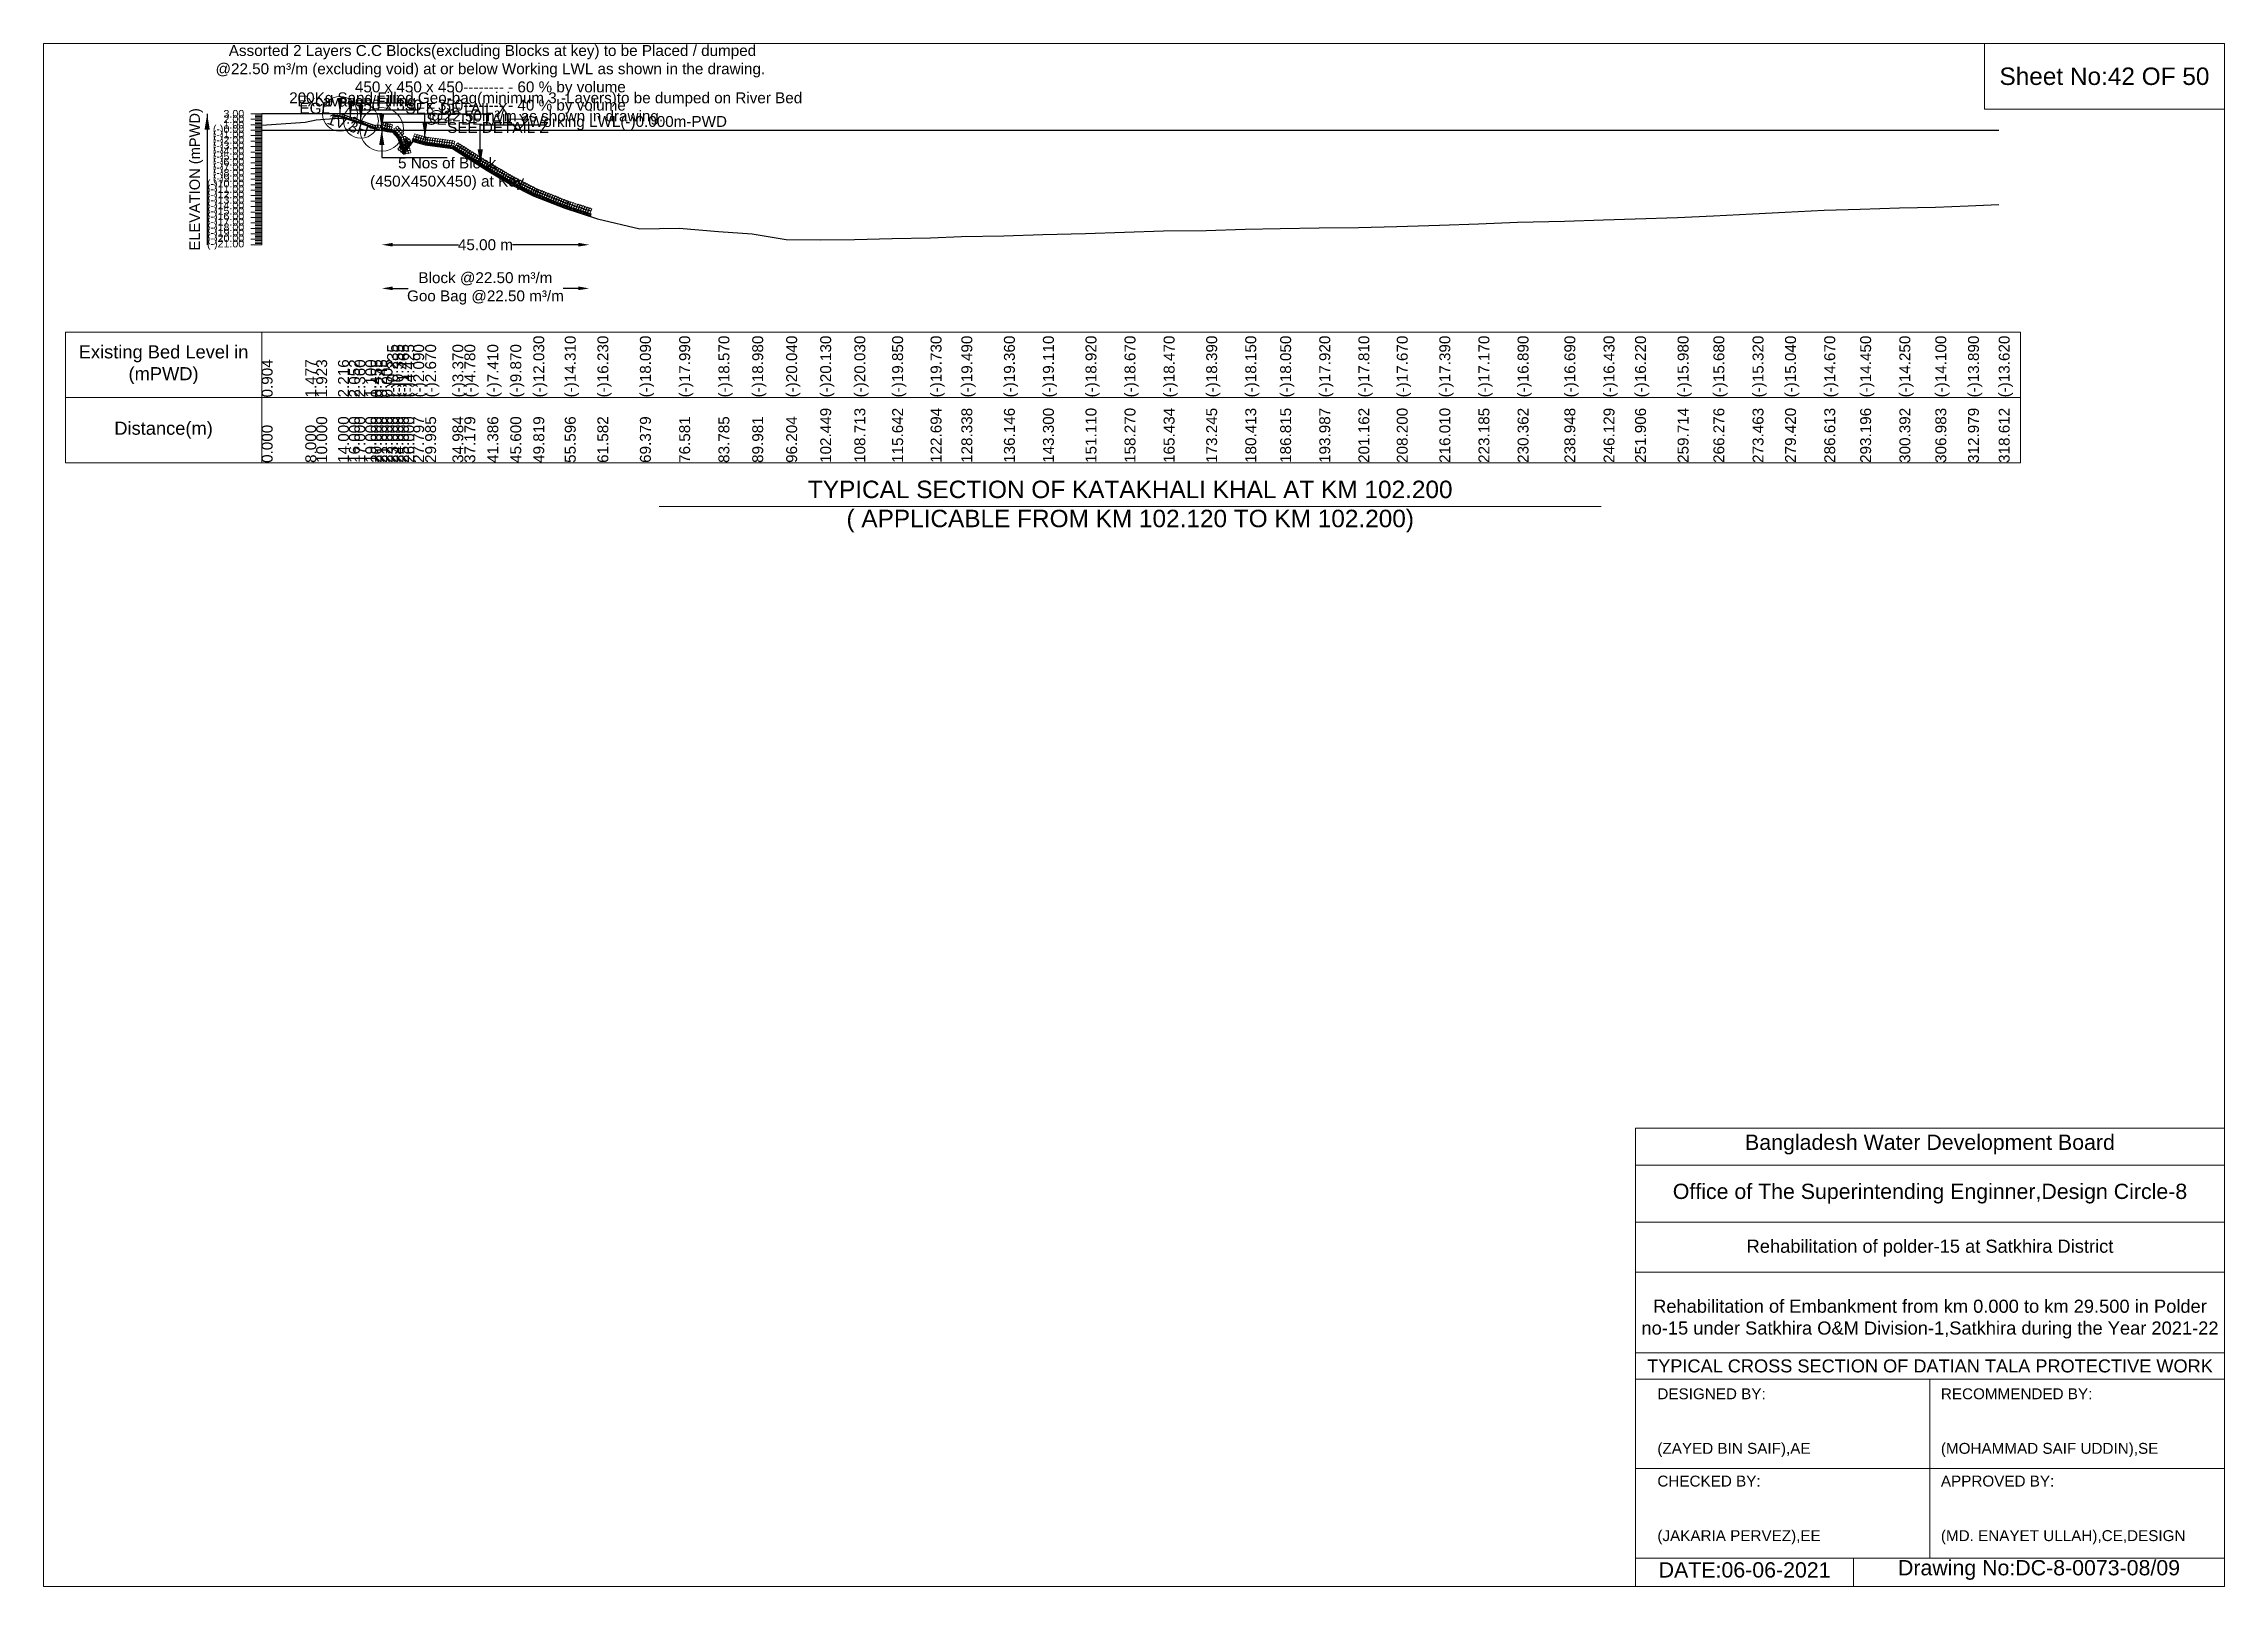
# Model space of a CAD drawing. Header units: inches. Extents: x 89000 to 845000, y -7071 to 31.
# Drawn here: x 715000 to 725000, y -7071 to 0 of the extents above; entities that cross this region are included whole.
import ezdxf

# ---------------------------------------------------------------- set-up
doc = ezdxf.new("R2010")
doc.units = ezdxf.units.IN
doc.header["$LTSCALE"] = 7
doc.header["$MEASUREMENT"] = 0
for name, color, linetype, lineweight in [('Cross section Data Border', 7, 'Continuous', 9), ('Cross Section Labels', 7, 'Continuous', 9), ('Existing_Bed_Level for Xsection', 7, 'Continuous', 25), ('Long Section Labels', 7, 'Continuous', 9)]:
    doc.layers.add(name, color=color, linetype=linetype, lineweight=lineweight)
doc.styles.get("Standard").update_dxf_attribs({"font": 'arial.ttf'})
doc.dimstyles.new('Appron Lebeling Style', dxfattribs={"dimtxt": 50, "dimasz": 50, "dimexe": 0.18, "dimexo": 0.0625, "dimgap": 0.09, "dimtad": 0, "dimtih": 1, "dimtoh": 1, "dimdec": 4, "dimzin": 0, "dimdsep": 46, "dimtxsty": 'Standard', "dimcen": 0.09, "dimse1": 1, "dimse2": 1, "dimadec": 0, "dimazin": 0, "dimtfac": 1, "dimtdec": 4, "dimtofl": 0, "dimtmove": 0, "dimatfit": 3, "dimfxl": 1, "dimtolj": 1, "dimtzin": 0, "dimarcsym": 0})
doc.dimstyles.get("Standard").update_dxf_attribs({"dimtxt": 0.18, "dimasz": 0.18, "dimexe": 0.18, "dimexo": 0.0625, "dimgap": 0.09, "dimtad": 0, "dimtih": 1, "dimtoh": 1, "dimdec": 4, "dimzin": 0, "dimdsep": 46, "dimtxsty": 'Standard', "dimcen": 0.09, "dimadec": 0, "dimazin": 0, "dimtfac": 1, "dimtdec": 4, "dimtofl": 0, "dimtmove": 0, "dimatfit": 3, "dimfxl": 1, "dimtolj": 1, "dimtzin": 0, "dimarcsym": 0})

msp = doc.modelspace()

# ---------------------------------------------------------------- texts
at = {"layer": 'Cross section Data Border', "char_height": 60, "width": 800, "attachment_point": 5}
for s, insert in [('Existing Bed Level in (mPWD)', (715550, -1471.75)), ('Distance(m)', (715550, -1771.75))]:
    msp.add_mtext(s, dxfattribs=dict(at, insert=insert))
at = {"layer": 'Cross Section Labels'}
for s, insert, char_height, attachment_point in [(' Assorted 2 Layers C.C Blocks(excluding Blocks at key) to be Placed / dumped^J@22.50 m³/m (excluding void) at or below Working LWL as shown in the drawing.^J450 x 450 x 450-------- - 60 % by volume^J350 x 350 x 350-------- - 40 % by volume', (717048.57098, -321.75), 50, 8), ('Sheet No:42 OF 50', (724450, -150), 80, 5), ('200Kg Sand Filled Geo-bag(minimum 3 -Layers)to be dumped on River Bed^J@22.50m³/m as shown in drawing.', (717302.34455, -371.75), 50, 8), ('Excavation/Filling', (716707.07508, -303), 50, 9), ('EGL', (716313.04549, -321.75), 50, 9), ('SEE DETAIL X', (716659.26258, -271.75), 50, 1), ('SEE DETAIL Y', (716754.88758, -321.75), 50, 1), ('SEE DETAIL Z', (716850.51258, -359.25), 50, 1), ('Working LWL(-)0.000m-PWD', (717225.51258, -396.75), 50, 7), ('5 Nos of Block ^J(450X450X450) at Key', (716850.51258, -521.75), 50, 2), ('TYPICAL SECTION OF KATAKHALI KHAL AT KM 102.200^J( APPLICABLE FROM KM 102.120 TO KM 102.200)', (719982.65329, -2121.75), 80, 5), ('Bangladesh Water Development Board', (723650, -5046), 70, 5), ('Office of The Superintending Enginner,Design Circle-8', (723650, -5271), 70, 5)]:
    msp.add_mtext(s, dxfattribs=dict(at, insert=insert, char_height=char_height, attachment_point=attachment_point))
at = {"layer": 'Cross Section Labels', "insert": (716403.12223, -349.54604), "char_height": 50, "attachment_point": 2, "rotation": 341.565051177}
msp.add_mtext('1V:3H', dxfattribs=at)
at = {"layer": 'Cross Section Labels'}
for s, insert, char_height, width, attachment_point in [('Rehabilitation of polder-15 at Satkhira District', (723650, -5521), 60, 2800, 5), ('Rehabilitation of Embankment from km 0.000 to km 29.500 in Polder no-15 under Satkhira O&M Division-1,Satkhira during the Year 2021-22', (723650, -5846), 60, 2700, 5), ('TYPICAL CROSS SECTION OF DATIAN TALA PROTECTIVE WORK', (723650, -6061), 59.5765532, 2800, 5), ('DESIGNED BY:^J^J^J(ZAYED BIN SAIF),AE', (722400, -6321), 50, 1400, 4), ('RECOMMENDED BY:^J^J^J(MOHAMMAD SAIF UDDIN),SE', (723700, -6321), 50, 1400, 4), ('CHECKED BY:^J^J^J(JAKARIA PERVEZ),EE', (722400, -6721), 50, 1400, 4), ('APPROVED BY:^J^J^J(MD. ENAYET ULLAH),CE,DESIGN', (723700, -6721), 50, 1400, 4), ('DATE:06-06-2021', (722800, -6996), 70, 1400, 5), ('Drawing No:DC-8-0073-08/09', (724150, -6996), 70, 2200, 5)]:
    msp.add_mtext(s, dxfattribs=dict(at, insert=insert, char_height=char_height, width=width, attachment_point=attachment_point))
at = {"layer": 'Long Section Labels', "rotation": 90}
for s, insert, char_height, attachment_point in [('ELEVATION (mPWD)', (715700, -621.75), 48, 5), ('(-)0.235', (716574.99137, -1621.75), 50, 1), ('(-)0.355', (716599.991, -1621.75), 50, 1), ('(-)1.465', (716624.99063, -1621.75), 50, 1), ('(-)4.425', (716649.99025, -1621.75), 50, 1), ('(-)2.090', (716694.91375, -1621.75), 50, 1), ('(-)2.670', (716749.61796, -1621.75), 50, 1), ('(-)3.370', (716874.59721, -1621.75), 50, 1), ('(-)4.780', (716929.48494, -1621.75), 50, 1), ('(-)7.410', (717034.66134, -1621.75), 50, 1), ('(-)9.870', (717140.0026, -1621.75), 50, 1), ('(-)12.030', (717245.46689, -1621.75), 50, 1), ('(-)14.310', (717389.90731, -1621.75), 50, 1), ('(-)16.230', (717539.5483, -1621.75), 50, 1), ('(-)18.090', (717734.48073, -1621.75), 50, 1), ('(-)17.990', (717914.53351, -1621.75), 50, 1), ('(-)18.570', (718094.62496, -1621.75), 50, 1), ('(-)18.980', (718249.52116, -1621.75), 50, 1), ('(-)20.040', (718405.09608, -1621.75), 50, 1), ('(-)20.130', (718561.22605, -1621.75), 50, 1), ('(-)20.030', (718717.81541, -1621.75), 50, 1), ('(-)19.850', (718891.03988, -1621.75), 50, 1), ('(-)19.730', (719067.35467, -1621.75), 50, 1), ('(-)19.490', (719208.4431, -1621.75), 50, 1), ('(-)19.360', (719403.64827, -1621.75), 50, 1), ('(-)19.110', (719582.50425, -1621.75), 50, 1), ('(-)18.920', (719777.73757, -1621.75), 50, 1), ('(-)18.670', (719956.74315, -1621.75), 50, 1), ('(-)18.470', (720135.85922, -1621.75), 50, 1), ('(-)18.390', (720331.1137, -1621.75), 50, 1), ('(-)18.150', (720510.32827, -1621.75), 50, 1), ('(-)18.050', (720670.37631, -1621.75), 50, 1), ('(-)17.920', (720849.6835, -1621.75), 50, 1), ('(-)17.810', (721029.06007, -1621.75), 50, 1), ('(-)17.670', (721204.99744, -1621.75), 50, 1), ('(-)17.390', (721400.25117, -1621.75), 50, 1), ('(-)17.170', (721579.62614, -1621.75), 50, 1), ('(-)16.890', (721759.05748, -1621.75), 50, 1), ('(-)16.690', (721973.70227, -1621.75), 50, 1), ('(-)16.430', (722153.22143, -1621.75), 50, 1), ('(-)16.220', (722297.64151, -1621.75), 50, 1), ('(-)15.980', (722492.86169, -1621.75), 50, 1), ('(-)15.680', (722656.9001, -1621.75), 50, 1), ('(-)15.320', (722836.58058, -1621.75), 50, 1), ('(-)15.040', (722985.49932, -1621.75), 50, 1), ('(-)14.670', (723165.31338, -1621.75), 50, 1), ('(-)14.450', (723329.90667, -1621.75), 50, 1), ('(-)14.250', (723509.79673, -1621.75), 50, 1), ('(-)14.100', (723674.57574, -1621.75), 50, 1), ('(-)13.890', (723824.4795, -1621.75), 50, 1), ('(-)13.620', (723965.30658, -1621.75), 50, 1), ('0.904', (716000, -1621.75), 50, 1), ('1.477', (716199.997, -1621.75), 50, 1), ('1.923', (716249.99625, -1621.75), 50, 1), ('2.216', (716349.99475, -1621.75), 50, 1), ('2.052', (716399.994, -1621.75), 50, 1), ('2.360', (716424.99362, -1621.75), 50, 1), ('1.100', (716474.99287, -1621.75), 50, 1), ('0.455', (716499.9925, -1621.75), 50, 1), ('0.245', (716524.99212, -1621.75), 50, 1), ('0.005', (716549.99175, -1621.75), 50, 1), ('102.449', (718561.22605, -1921.75), 50, 1), ('108.713', (718717.81541, -1921.75), 50, 1), ('115.642', (718891.03988, -1921.75), 50, 1), ('122.694', (719067.35467, -1921.75), 50, 1), ('128.338', (719208.4431, -1921.75), 50, 1), ('136.146', (719403.64827, -1921.75), 50, 1), ('143.300', (719582.50425, -1921.75), 50, 1), ('151.110', (719777.73757, -1921.75), 50, 1), ('158.270', (719956.74315, -1921.75), 50, 1), ('165.434', (720135.85922, -1921.75), 50, 1), ('173.245', (720331.1137, -1921.75), 50, 1), ('180.413', (720510.32827, -1921.75), 50, 1), ('186.815', (720670.37631, -1921.75), 50, 1), ('193.987', (720849.6835, -1921.75), 50, 1), ('201.162', (721029.06007, -1921.75), 50, 1), ('208.200', (721204.99744, -1921.75), 50, 1), ('216.010', (721400.25117, -1921.75), 50, 1), ('223.185', (721579.62614, -1921.75), 50, 1), ('230.362', (721759.05748, -1921.75), 50, 1), ('238.948', (721973.70227, -1921.75), 50, 1), ('246.129', (722153.22143, -1921.75), 50, 1), ('251.906', (722297.64151, -1921.75), 50, 1), ('259.714', (722492.86169, -1921.75), 50, 1), ('266.276', (722656.9001, -1921.75), 50, 1), ('273.463', (722836.58058, -1921.75), 50, 1), ('279.420', (722985.49932, -1921.75), 50, 1), ('286.613', (723165.31338, -1921.75), 50, 1), ('293.196', (723329.90667, -1921.75), 50, 1), ('300.392', (723509.79673, -1921.75), 50, 1), ('306.983', (723674.57574, -1921.75), 50, 1), ('312.979', (723824.4795, -1921.75), 50, 1), ('318.612', (723965.30658, -1921.75), 50, 1), ('0.000', (716000, -1921.75), 50, 1), ('8.000', (716199.997, -1921.75), 50, 1), ('10.000', (716249.99625, -1921.75), 50, 1), ('14.000', (716349.99475, -1921.75), 50, 1), ('16.000', (716399.994, -1921.75), 50, 1), ('17.000', (716424.99362, -1921.75), 50, 1), ('19.000', (716474.99287, -1921.75), 50, 1), ('20.000', (716499.9925, -1921.75), 50, 1), ('21.000', (716524.99212, -1921.75), 50, 1), ('22.000', (716549.99175, -1921.75), 50, 1), ('23.000', (716574.99137, -1921.75), 50, 1), ('24.000', (716599.991, -1921.75), 50, 1), ('25.000', (716624.99063, -1921.75), 50, 1), ('26.000', (716649.99025, -1921.75), 50, 1), ('27.797', (716694.91375, -1921.75), 50, 1), ('29.985', (716749.61796, -1921.75), 50, 1), ('34.984', (716874.59721, -1921.75), 50, 1), ('37.179', (716929.48494, -1921.75), 50, 1), ('41.386', (717034.66134, -1921.75), 50, 1), ('45.600', (717140.0026, -1921.75), 50, 1), ('49.819', (717245.46689, -1921.75), 50, 1), ('55.596', (717389.90731, -1921.75), 50, 1), ('61.582', (717539.5483, -1921.75), 50, 1), ('69.379', (717734.48073, -1921.75), 50, 1), ('76.581', (717914.53351, -1921.75), 50, 1), ('83.785', (718094.62496, -1921.75), 50, 1), ('89.981', (718249.52116, -1921.75), 50, 1), ('96.204', (718405.09608, -1921.75), 50, 1)]:
    msp.add_mtext(s, dxfattribs=dict(at, insert=insert, char_height=char_height, attachment_point=attachment_point))
at = {"layer": 'Long Section Labels', "char_height": 35, "attachment_point": 6}
for s, insert in [('(-)0.00', (715920, -396.75)), ('(-)1.00', (715920, -421.75)), ('3.00', (715920, -321.75)), ('2.00', (715920, -346.75)), ('1.00', (715920, -371.75)), ('(-)2.00', (715920, -446.75)), ('(-)3.00', (715920, -471.75)), ('(-)4.00', (715920, -496.75)), ('(-)5.00', (715920, -521.75)), ('(-)6.00', (715920, -546.75)), ('(-)7.00', (715920, -571.75)), ('(-)8.00', (715920, -596.75)), ('(-)9.00', (715920, -621.75)), ('(-)10.00', (715920, -646.75)), ('(-)11.00', (715920, -671.75)), ('(-)12.00', (715920, -696.75)), ('(-)13.00', (715920, -721.75)), ('(-)14.00', (715920, -746.75)), ('(-)15.00', (715920, -771.75)), ('(-)16.00', (715920, -796.75)), ('(-)17.00', (715920, -821.75)), ('(-)18.00', (715920, -846.75)), ('(-)19.00', (715920, -871.75)), ('(-)20.00', (715920, -896.75)), ('(-)21.00', (715920, -921.75))]:
    msp.add_mtext(s, dxfattribs=dict(at, insert=insert))

# ---------------------------------------------------------------- blocks, each defined once
blk = doc.blocks.new('*D343')
at = {"layer": 'Cross Section Labels', "color": 0, "lineweight": -2, "transparency": 16777216}
for p, q in [((716601, -922), (716903, -922)), ((717452, -922), (717150, -922))]:
    blk.add_line(p, q, dxfattribs=at)
at = {"layer": 'Cross Section Labels', "color": 0, "transparency": 16777216}
for points in [[(716601, -913), (716601, -930), (716551, -922)], [(717452, -913), (717452, -930), (717502, -922)]]:
    blk.add_solid(points, dxfattribs=at)
at = {"layer": 'Defpoints', "color": 0, "transparency": 16777216}
for p in [(716551, -397), (717502, -790), (717502, -922)]:
    blk.add_point(p, dxfattribs=at)
at = {"layer": 'Cross Section Labels', "color": 0, "transparency": 16777216, "insert": (717026, -922), "char_height": 50, "attachment_point": 5}
blk.add_mtext('\\A1;45.00 m', dxfattribs=at)
blk = doc.blocks.new('*D344')
at = {"layer": 'Cross Section Labels', "color": 0, "lineweight": -2, "transparency": 16777216}
for p, q in [((716601, -1122), (716671, -1122)), ((717452, -1122), (717382, -1122))]:
    blk.add_line(p, q, dxfattribs=at)
at = {"layer": 'Cross Section Labels', "color": 0, "transparency": 16777216}
for points in [[(716601, -1113), (716601, -1130), (716551, -1122)], [(717452, -1113), (717452, -1130), (717502, -1122)]]:
    blk.add_solid(points, dxfattribs=at)
at = {"layer": 'Defpoints', "color": 0, "transparency": 16777216}
for p in [(716551, -397), (717502, -790), (717502, -1122)]:
    blk.add_point(p, dxfattribs=at)
at = {"layer": 'Cross Section Labels', "color": 0, "transparency": 16777216, "insert": (717026, -1122), "char_height": 50, "attachment_point": 5}
blk.add_mtext('\\A1;Block @22.50 m³/m ^JGoo Bag @22.50 m³/m ', dxfattribs=at)

# ---------------------------------------------------------------- dimensions: what is measured, and where the dimension line sits
at = {"layer": 'Cross Section Labels'}
for base, text, picture, middle in [((717502.00385, -921.75), '45.00 m', '*D343', (717026.25822, -921.75)), ((717502.00385, -1121.75), 'Block @22.50 m³/m ^JGoo Bag @22.50 m³/m ', '*D344', (717026.25822, -1121.75))]:
    dim = msp.add_linear_dim(base=base, p1=(716550.51258, -396.75), p2=(717502.00385, -790.45695), text=text, dimstyle='Appron Lebeling Style', dxfattribs=at)
    dim.commit()
    dim.dimension.update_dxf_attribs({"geometry": picture, "text_midpoint": middle})

# ---------------------------------------------------------------- linework, layer by layer
at = {"layer": 'Cross section Data Border'}
msp.add_lwpolyline([(715100, -1321.75), (724065.30658, -1321.75), (724065.30658, -1921.75), (715100, -1921.75)], close=True, dxfattribs=at)
for points in [[(716000, -1321.75), (716000, -1921.75)], [(715100, -1621.75), (724065.30658, -1621.75)]]:
    msp.add_lwpolyline(points, dxfattribs=at)
at = {"layer": 'Cross Section Labels'}
for points in [[(715000, 0), (725000, 0), (725000, -7071), (715000, -7071)], [(723900, 0), (725000, 0), (725000, -300), (723900, -300)], [(717175.51258, -396.75), (717225.51258, -346.75), (717125.51258, -346.75)]]:
    msp.add_lwpolyline(points, close=True, dxfattribs=at)
for points in [[(717822.65329, -2121.75), (719982.65329, -2121.75), (722142.65329, -2121.75)], [(722300, -7071), (722300, -4971), (725000, -4971)], [(722300, -5141), (725000, -5141)], [(722300, -5401), (725000, -5401)], [(722300, -5631), (725000, -5631)], [(722300, -6001), (725000, -6001)], [(722300, -6121), (725000, -6121)], [(723650, -6121), (723650, -6941)], [(722300, -6531), (725000, -6531)], [(722300, -6941), (725000, -6941)], [(723300, -6941), (723300, -7071)]]:
    msp.add_lwpolyline(points, dxfattribs=at)
for centre, radius in [((716359.26258, -321.75), 80), ((716454.88758, -353.625), 80), ((716550.51258, -393), 100)]:
    msp.add_circle(centre, radius, dxfattribs=at)
at = {"layer": 'Existing_Bed_Level for Xsection'}
for points in [[(716550.51258, -321.75), (716000, -321.75)], [(716000, -374.15), (716199.997, -359.825), (716249.99625, -348.675), (716349.99475, -341.35), (716399.994, -345.45), (716424.99362, -337.75), (716474.99287, -369.25), (716499.9925, -385.375), (716524.99212, -390.625), (716549.99175, -396.625), (716574.99137, -402.625), (716599.991, -405.625), (716624.99063, -433.375), (716649.99025, -507.375), (716694.91375, -449), (716749.61796, -463.5), (716874.59721, -481), (716929.48494, -516.25), (717034.66134, -582), (717140.0026, -643.5), (717245.46689, -697.5), (717389.90731, -754.5), (717539.5483, -802.5), (717734.48073, -849), (717914.53351, -846.5), (718094.62496, -861), (718249.52116, -871.25), (718405.09608, -897.75), (718561.22605, -900), (718717.81541, -897.5), (718891.03988, -893), (719067.35467, -890), (719208.4431, -884), (719403.64827, -880.75), (719582.50425, -874.5), (719777.73757, -869.75), (719956.74315, -863.5), (720135.85922, -858.5), (720331.1137, -856.5), (720510.32827, -850.5), (720670.37631, -848), (720849.6835, -844.75), (721029.06007, -842), (721204.99744, -838.5), (721400.25117, -831.5), (721579.62614, -826), (721759.05748, -819), (721973.70227, -814), (722153.22143, -807.5), (722297.64151, -802.25), (722492.86169, -796.25), (722656.9001, -788.75), (722836.58058, -779.75), (722985.49932, -772.75), (723165.31338, -763.5), (723329.90667, -758), (723509.79673, -753), (723674.57574, -749.25), (723824.4795, -744), (723965.30658, -737.25)], [(716000, -396.75), (723965.30658, -396.75)], [(716522.38758, -376.125), (716360.4172, -322.13488), (716359.26258, -321.75), (716358.04549, -321.75), (716335.54549, -321.75)], [(716335.54549, -329.25), (716358.04549, -329.25), (716522.38758, -384.03069)], [(716335.54549, -331.75), (716357.6398, -331.75), (716518.8898, -385.5)], [(716335.54549, -334.25), (716357.2341, -334.25), (716516.76258, -387.42616)]]:
    msp.add_lwpolyline(points, dxfattribs=at)
at = {"layer": 'Long Section Labels'}
for points in [[(716000, -321.75), (715950, -321.75)], [(716000, -346.75), (715950, -346.75)], [(716000, -371.75), (715950, -371.75)], [(716000, -396.75), (715950, -396.75)], [(716000, -328), (715970, -328)], [(716000, -334.25), (715970, -334.25)], [(716000, -340.5), (715970, -340.5)], [(716000, -353), (715970, -353)], [(716000, -359.25), (715970, -359.25)], [(716000, -365.5), (715970, -365.5)], [(716000, -378), (715970, -378)], [(716000, -384.25), (715970, -384.25)], [(716000, -390.5), (715970, -390.5)], [(716000, -921.75), (716000, -896.75), (716000, -871.75), (716000, -846.75), (716000, -821.75), (716000, -796.75), (716000, -771.75), (716000, -746.75), (716000, -721.75), (716000, -696.75), (716000, -671.75), (716000, -646.75), (716000, -621.75), (716000, -596.75), (716000, -571.75), (716000, -546.75), (716000, -521.75), (716000, -496.75), (716000, -471.75), (716000, -446.75), (716000, -421.75), (716000, -396.75), (716000, -371.75), (716000, -346.75), (716000, -321.75)], [(716000, -421.75), (715950, -421.75)], [(716000, -446.75), (715950, -446.75)], [(716000, -471.75), (715950, -471.75)], [(716000, -496.75), (715950, -496.75)], [(716000, -403), (715970, -403)], [(716000, -409.25), (715970, -409.25)], [(716000, -415.5), (715970, -415.5)], [(716000, -428), (715970, -428)], [(716000, -434.25), (715970, -434.25)], [(716000, -440.5), (715970, -440.5)], [(716000, -453), (715970, -453)], [(716000, -459.25), (715970, -459.25)], [(716000, -465.5), (715970, -465.5)], [(716000, -478), (715970, -478)], [(716000, -484.25), (715970, -484.25)], [(716000, -490.5), (715970, -490.5)], [(716000, -521.75), (715950, -521.75)], [(716000, -546.75), (715950, -546.75)], [(716000, -571.75), (715950, -571.75)], [(716000, -596.75), (715950, -596.75)], [(716000, -503), (715970, -503)], [(716000, -509.25), (715970, -509.25)], [(716000, -515.5), (715970, -515.5)], [(716000, -528), (715970, -528)], [(716000, -534.25), (715970, -534.25)], [(716000, -540.5), (715970, -540.5)], [(716000, -553), (715970, -553)], [(716000, -559.25), (715970, -559.25)], [(716000, -565.5), (715970, -565.5)], [(716000, -578), (715970, -578)], [(716000, -584.25), (715970, -584.25)], [(716000, -590.5), (715970, -590.5)], [(716000, -621.75), (715950, -621.75)], [(716000, -646.75), (715950, -646.75)], [(716000, -671.75), (715950, -671.75)], [(716000, -696.75), (715950, -696.75)], [(716000, -603), (715970, -603)], [(716000, -609.25), (715970, -609.25)], [(716000, -615.5), (715970, -615.5)], [(716000, -628), (715970, -628)], [(716000, -634.25), (715970, -634.25)], [(716000, -640.5), (715970, -640.5)], [(716000, -653), (715970, -653)], [(716000, -659.25), (715970, -659.25)], [(716000, -665.5), (715970, -665.5)], [(716000, -678), (715970, -678)], [(716000, -684.25), (715970, -684.25)], [(716000, -690.5), (715970, -690.5)], [(716000, -721.75), (715950, -721.75)], [(716000, -746.75), (715950, -746.75)], [(716000, -771.75), (715950, -771.75)], [(716000, -796.75), (715950, -796.75)], [(716000, -703), (715970, -703)], [(716000, -709.25), (715970, -709.25)], [(716000, -715.5), (715970, -715.5)], [(716000, -728), (715970, -728)], [(716000, -734.25), (715970, -734.25)], [(716000, -740.5), (715970, -740.5)], [(716000, -753), (715970, -753)], [(716000, -759.25), (715970, -759.25)], [(716000, -765.5), (715970, -765.5)], [(716000, -778), (715970, -778)], [(716000, -784.25), (715970, -784.25)], [(716000, -790.5), (715970, -790.5)], [(716000, -821.75), (715950, -821.75)], [(716000, -846.75), (715950, -846.75)], [(716000, -871.75), (715950, -871.75)], [(716000, -896.75), (715950, -896.75)], [(716000, -803), (715970, -803)], [(716000, -809.25), (715970, -809.25)], [(716000, -815.5), (715970, -815.5)], [(716000, -828), (715970, -828)], [(716000, -834.25), (715970, -834.25)], [(716000, -840.5), (715970, -840.5)], [(716000, -853), (715970, -853)], [(716000, -859.25), (715970, -859.25)], [(716000, -865.5), (715970, -865.5)], [(716000, -878), (715970, -878)], [(716000, -884.25), (715970, -884.25)], [(716000, -890.5), (715970, -890.5)], [(716000, -921.75), (715950, -921.75)], [(716000, -903), (715970, -903)], [(716000, -909.25), (715970, -909.25)], [(716000, -915.5), (715970, -915.5)]]:
    msp.add_lwpolyline(points, dxfattribs=at)
for points in [[(716335.54549, -321.75), (716328.04549, -321.75), (716328.04549, -333), (716335.54549, -333)], [(716335.54549, -333), (716328.04549, -333), (716328.04549, -344.25), (716335.54549, -344.25)], [(716346.79549, -321.75), (716335.54549, -321.75), (716335.54549, -329.25), (716346.79549, -329.25)], [(716358.04549, -321.75), (716346.79549, -321.75), (716346.79549, -329.25), (716358.04549, -329.25)], [(716371.08989, -325.69244), (716360.4172, -322.13488), (716358.04549, -329.25), (716368.71818, -332.80756)], [(716381.76258, -329.25), (716371.08989, -325.69244), (716368.71818, -332.80756), (716379.39087, -336.36512)], [(716392.43526, -332.80756), (716381.76258, -329.25), (716379.39087, -336.36512), (716390.06355, -339.92269)], [(716403.10795, -336.36512), (716392.43526, -332.80756), (716390.06355, -339.92269), (716400.73624, -343.48025)], [(716413.78064, -339.92269), (716403.10795, -336.36512), (716400.73624, -343.48025), (716411.40893, -347.03781)], [(716424.45332, -343.48025), (716413.78064, -339.92269), (716411.40893, -347.03781), (716422.08162, -350.59537)], [(716435.12601, -347.03781), (716424.45332, -343.48025), (716422.08162, -350.59537), (716432.7543, -354.15294)], [(716445.7987, -350.59537), (716435.12601, -347.03781), (716432.7543, -354.15294), (716443.42699, -357.7105)], [(716456.47139, -354.15294), (716445.7987, -350.59537), (716443.42699, -357.7105), (716454.09968, -361.26806)], [(716467.14407, -357.7105), (716456.47139, -354.15294), (716454.09968, -361.26806), (716464.77236, -364.82562)], [(716477.81676, -361.26806), (716467.14407, -357.7105), (716464.77236, -364.82562), (716475.44505, -368.38319)], [(716488.48945, -364.82562), (716477.81676, -361.26806), (716475.44505, -368.38319), (716486.11774, -371.94075)], [(716499.16213, -368.38319), (716488.48945, -364.82562), (716486.11774, -371.94075), (716496.79043, -375.49831)], [(716509.83482, -371.94075), (716499.16213, -368.38319), (716496.79043, -375.49831), (716507.46311, -379.05587)], [(716520.50751, -375.49831), (716509.83482, -371.94075), (716507.46311, -379.05587), (716518.1358, -382.61344)], [(716528.01258, -385.5), (716516.76258, -385.5), (716516.76258, -396.75), (716528.01258, -396.75)], [(716533.63758, -374.25), (716522.38758, -374.25), (716522.38758, -385.5), (716533.63758, -385.5)], [(716539.26258, -385.5), (716528.01258, -385.5), (716528.01258, -396.75), (716539.26258, -396.75)], [(716544.88758, -374.25), (716533.63758, -374.25), (716533.63758, -385.5), (716544.88758, -385.5)], [(716550.51258, -385.5), (716539.26258, -385.5), (716539.26258, -396.75), (716550.51258, -396.75)], [(716567.8982, -377.9368), (716558.0122, -372.56748), (716552.64288, -382.45348), (716562.52888, -387.8228)], [(716570.52368, -366.99745), (716560.63768, -361.62813), (716555.26836, -371.51413), (716565.15436, -376.88345)], [(716578.83754, -380.56228), (716568.95155, -375.19297), (716563.58223, -385.07896), (716573.46823, -390.44828)], [(716581.46303, -369.62293), (716571.57703, -364.25362), (716566.20771, -374.13961), (716576.09371, -379.50893)], [(716587.42539, -381.60565), (716576.98389, -377.41785), (716572.79609, -387.85935), (716583.23759, -392.04715)], [(716588.76579, -370.43579), (716578.32429, -366.24799), (716574.1365, -376.68949), (716584.57799, -380.87729)], [(716598.59525, -382.94606), (716588.15375, -378.75826), (716583.96595, -389.19975), (716594.40745, -393.38755)], [(716599.93565, -371.77619), (716589.49416, -367.5884), (716585.30636, -378.02989), (716595.74785, -382.21769)], [(716621.39088, -395.98594), (716616.28283, -385.96245), (716606.25934, -391.07051), (716611.3674, -401.094)], [(716628.92083, -404.34431), (716623.81278, -394.32082), (716613.78929, -399.42888), (716618.89735, -409.45237)], [(716629.74925, -388.45599), (716624.6412, -378.4325), (716614.61771, -383.54056), (716619.72577, -393.56405)], [(716637.2792, -396.81436), (716632.17115, -386.79087), (716622.14766, -391.89893), (716627.25572, -401.92242)], [(716644.80915, -405.17273), (716639.7011, -395.14924), (716629.67761, -400.2573), (716634.78567, -410.28079)], [(716636.45078, -412.70268), (716631.34273, -402.67919), (716621.31924, -407.78725), (716626.4273, -417.81074)], [(716632.786, -474.63599), (716623.84977, -481.47019), (716630.68396, -490.40642), (716639.6202, -483.57223)], [(716643.98073, -421.06105), (716638.87268, -411.03756), (716628.84919, -416.14562), (716633.95725, -426.16911)], [(716639.64713, -465.72042), (716630.7109, -472.55462), (716637.54509, -481.49085), (716646.48133, -474.65666)], [(716641.70157, -481.49713), (716632.76534, -488.33132), (716639.59953, -497.26755), (716648.53576, -490.43336)], [(716652.3391, -413.5311), (716647.23105, -403.50761), (716637.20756, -408.61567), (716642.31562, -418.63916)], [(716646.50826, -456.80486), (716637.57203, -463.63905), (716644.40622, -472.57528), (716653.34246, -465.74109)], [(716650.90666, -440.2539), (716650.18946, -429.02679), (716638.96234, -429.74399), (716639.67954, -440.97111)], [(716648.5627, -472.58156), (716639.62647, -479.41575), (716646.46066, -488.35198), (716655.3969, -481.51779)], [(716654.50735, -450.91212), (716653.79015, -439.685), (716642.56304, -440.4022), (716643.28024, -451.62932)], [(716653.3694, -447.88929), (716644.43316, -454.72348), (716651.26736, -463.65972), (716660.20359, -456.82552)], [(716658.10805, -461.57033), (716657.39085, -450.34321), (716646.16373, -451.06042), (716646.88093, -462.28753)], [(716655.42383, -463.66599), (716646.4876, -470.50018), (716653.32179, -479.43642), (716662.25803, -472.60222)], [(716661.56487, -436.65321), (716660.84767, -425.42609), (716649.62056, -426.1433), (716650.33776, -437.37041)], [(716661.70874, -472.22854), (716660.99154, -461.00143), (716649.76442, -461.71863), (716650.48163, -472.94574)], [(716660.23053, -438.97372), (716651.29429, -445.80791), (716658.12849, -454.74415), (716667.06472, -447.90995)], [(716665.16557, -447.31142), (716664.44836, -436.08431), (716653.22125, -436.80151), (716653.93845, -448.02862)], [(716662.28496, -454.75042), (716653.34873, -461.58461), (716660.18292, -470.52085), (716669.11916, -463.68665)], [(716665.30943, -482.88676), (716664.59223, -471.65964), (716653.36512, -472.37684), (716654.08232, -483.60396)], [(716668.76626, -457.96964), (716668.04906, -446.74252), (716656.82194, -447.45972), (716657.53915, -458.68684)], [(716668.91013, -493.54497), (716668.19293, -482.31785), (716656.96581, -483.03505), (716657.68301, -494.26217)], [(716667.09166, -430.05815), (716658.15542, -436.89234), (716664.98962, -445.82858), (716673.92585, -438.99438)], [(716669.1461, -445.83485), (716660.20986, -452.66904), (716667.04406, -461.60528), (716675.98029, -454.77108)], [(716672.36695, -468.62785), (716671.64975, -457.40073), (716660.42264, -458.11794), (716661.13984, -469.34505)], [(716672.51082, -504.20318), (716671.79362, -492.97607), (716660.5665, -493.69327), (716661.28371, -504.92038)], [(716675.96765, -479.28606), (716675.25045, -468.05895), (716664.02333, -468.77615), (716664.74053, -480.00326)], [(716676.00723, -436.91928), (716667.07099, -443.75347), (716673.90519, -452.68971), (716682.84142, -445.85551)], [(716679.56834, -489.94427), (716678.85114, -478.71716), (716667.62402, -479.43436), (716668.34123, -490.66148)], [(716683.16903, -500.60249), (716682.45183, -489.37537), (716671.22472, -490.09257), (716671.94192, -501.31969)], [(716709.62344, -429.77604), (716699.86665, -424.17537), (716694.26598, -433.93216), (716704.02277, -439.53283)], [(716712.50585, -418.90157), (716702.74906, -413.30089), (716697.14838, -423.05769), (716706.90518, -428.65836)], [(716720.49791, -432.65845), (716710.74112, -427.05778), (716705.14045, -436.81457), (716714.89724, -442.41524)], [(716723.38032, -421.78398), (716713.62353, -416.1833), (716708.02286, -425.94009), (716717.77965, -431.54077)], [(716731.37239, -435.54086), (716721.6156, -429.94019), (716716.01493, -439.69698), (716725.77172, -445.29765)], [(716734.2548, -424.66638), (716724.49801, -419.06571), (716718.89734, -428.8225), (716728.65413, -434.42318)], [(716742.24687, -438.42327), (716732.49007, -432.8226), (716726.8894, -442.57939), (716736.64619, -448.18006)], [(716745.12927, -427.54879), (716735.37248, -421.94812), (716729.77181, -431.70491), (716739.5286, -437.30558)], [(716753.12134, -441.30568), (716743.36455, -435.70501), (716737.76388, -445.4618), (716747.52067, -451.06247)], [(716756.00375, -430.4312), (716746.24696, -424.83053), (716740.64629, -434.58732), (716750.40308, -440.18799)], [(716761.58087, -442.60594), (716751.22384, -438.2134), (716746.83129, -448.57042), (716757.18832, -452.96297)], [(716763.14091, -431.46463), (716752.78388, -427.07209), (716748.39133, -437.42912), (716758.74836, -441.82166)], [(716772.72218, -444.16598), (716762.36515, -439.77344), (716757.9726, -450.13047), (716768.32963, -454.52301)], [(716774.28222, -433.02467), (716763.92519, -428.63213), (716759.53264, -438.98916), (716769.88967, -443.3817)], [(716783.86348, -445.72603), (716773.50646, -441.33348), (716769.11391, -451.69051), (716779.47094, -456.08305)], [(716785.42353, -434.58472), (716775.0665, -430.19217), (716770.67395, -440.5492), (716781.03098, -444.94175)], [(716795.00479, -447.28607), (716784.64777, -442.89352), (716780.25522, -453.25055), (716790.61225, -457.6431)], [(716796.56484, -436.14476), (716786.20781, -431.75221), (716781.81526, -442.10924), (716792.17229, -446.50179)], [(716806.1461, -448.84611), (716795.78907, -444.45356), (716791.39653, -454.81059), (716801.75356, -459.20314)], [(716807.70615, -437.7048), (716797.34912, -433.31226), (716792.95657, -443.66928), (716803.3136, -448.06183)], [(716817.28741, -450.40615), (716806.93038, -446.01361), (716802.53784, -456.37064), (716812.89487, -460.76318)], [(716818.84745, -439.26484), (716808.49043, -434.8723), (716804.09788, -445.22933), (716814.45491, -449.62187)], [(716828.42872, -451.9662), (716818.07169, -447.57365), (716813.67915, -457.93068), (716824.03618, -462.32322)], [(716829.98876, -440.82489), (716819.63173, -436.43234), (716815.23919, -446.78937), (716825.59622, -451.18191)], [(716839.57003, -453.52624), (716829.213, -449.13369), (716824.82046, -459.49072), (716835.17748, -463.88327)], [(716841.13007, -442.38493), (716830.77304, -437.99238), (716826.3805, -448.34941), (716836.73753, -452.74196)], [(716850.71134, -455.08628), (716840.35431, -450.69373), (716835.96177, -461.05076), (716846.31879, -465.44331)], [(716852.27138, -443.94497), (716841.91435, -439.55242), (716837.52181, -449.90945), (716847.87884, -454.302)], [(716861.85265, -456.64632), (716851.49562, -452.25378), (716847.10307, -462.6108), (716857.4601, -467.00335)], [(716863.41269, -445.50501), (716853.05566, -441.11247), (716848.66312, -451.4695), (716859.02014, -455.86204)], [(716872.99396, -458.20636), (716862.63693, -453.81382), (716858.24438, -464.17085), (716868.60141, -468.56339)], [(716874.554, -447.06505), (716864.19697, -442.67251), (716859.80443, -453.02954), (716870.16145, -457.42208)], [(716884.13527, -459.76641), (716873.77824, -455.37386), (716869.38569, -465.73089), (716879.74272, -470.12343)], [(716885.69531, -448.6251), (716875.33828, -444.23255), (716870.94573, -454.58958), (716881.30276, -458.98213)], [(716901.61171, -471.78578), (716894.04335, -463.46217), (716885.71974, -471.03053), (716893.2881, -479.35414)], [(716907.69096, -462.31978), (716900.1226, -453.99617), (716891.79899, -461.56453), (716899.36735, -469.88814)], [(716911.07771, -477.86504), (716903.50935, -469.54143), (716895.18574, -477.10978), (716902.7541, -485.43339)], [(716917.15696, -468.39904), (716909.5886, -460.07543), (716901.26499, -467.64378), (716908.83335, -475.96739)], [(716920.54371, -483.94429), (716912.97535, -475.62068), (716904.65174, -483.18904), (716912.2201, -491.51265)], [(716926.62296, -474.47829), (716919.0546, -466.15468), (716910.73099, -473.72304), (716918.29935, -482.04665)], [(716930.00971, -490.02355), (716922.44135, -481.69994), (716914.11774, -489.2683), (716921.6861, -497.5919)], [(716936.08896, -480.55755), (716928.5206, -472.23394), (716920.19699, -479.8023), (716927.76535, -488.1259)], [(716939.47571, -496.1028), (716931.90735, -487.77919), (716923.58374, -495.34755), (716931.1521, -503.67116)], [(716945.55496, -486.6368), (716937.9866, -478.31319), (716929.66299, -485.88155), (716937.23135, -494.20516)], [(716948.76883, -501.946), (716941.0996, -493.71524), (716932.86884, -501.38447), (716940.53807, -509.61523)], [(716954.73228, -492.40662), (716947.06305, -484.17586), (716938.83229, -491.84509), (716946.50152, -500.07585)], [(716958.30821, -507.90945), (716950.63898, -499.67869), (716942.40822, -507.34792), (716950.07744, -515.57868)], [(716964.27166, -498.37007), (716956.60243, -490.13931), (716948.37167, -497.80854), (716956.04089, -506.0393)], [(716973.81104, -504.33352), (716966.14181, -496.10276), (716957.91105, -503.77199), (716965.58027, -512.00275)], [(716967.84759, -513.8729), (716960.17836, -505.64214), (716951.9476, -513.31137), (716959.61682, -521.54213)], [(716977.38697, -519.83635), (716969.71774, -511.60559), (716961.48698, -519.27482), (716969.1562, -527.50558)], [(716983.35042, -510.29697), (716975.68119, -502.06621), (716967.45043, -509.73544), (716975.11965, -517.9662)], [(716986.92635, -525.7998), (716979.25712, -517.56904), (716971.02636, -525.23826), (716978.69558, -533.46903)], [(716992.8898, -516.26042), (716985.22057, -508.02966), (716976.98981, -515.69889), (716984.65903, -523.92965)], [(716996.46573, -531.76325), (716988.7965, -523.53249), (716980.56574, -531.20171), (716988.23496, -539.43248)], [(717002.42918, -522.22387), (716994.75995, -513.99311), (716986.52919, -521.66233), (716994.19841, -529.8931)], [(717006.00511, -537.7267), (716998.33588, -529.49594), (716990.10512, -537.16516), (716997.77434, -545.39593)], [(717011.96856, -528.18732), (717004.29933, -519.95656), (716996.06857, -527.62578), (717003.73779, -535.85655)], [(717015.54449, -543.69015), (717007.87526, -535.45939), (716999.6445, -543.12861), (717007.31372, -551.35938)], [(717021.50794, -534.15077), (717013.83871, -525.92001), (717005.60795, -533.58923), (717013.27717, -541.82)], [(717025.08387, -549.6536), (717017.41464, -541.42284), (717009.18388, -549.09206), (717016.8531, -557.32283)], [(717031.04732, -540.11422), (717023.37809, -531.88346), (717015.14733, -539.55268), (717022.81655, -547.78345)], [(717034.62324, -555.61705), (717026.95402, -547.38629), (717018.72326, -555.05551), (717026.39248, -563.28628)], [(717040.58669, -546.07767), (717032.91747, -537.84691), (717024.6867, -545.51613), (717032.35593, -553.7469)], [(717044.16262, -561.5805), (717036.4934, -553.34974), (717028.26263, -561.01896), (717035.93186, -569.24973)], [(717050.12607, -552.04112), (717042.45685, -543.81036), (717034.22608, -551.47958), (717041.89531, -559.71035)], [(717053.25584, -566.97439), (717045.34106, -558.97947), (717037.34614, -566.89425), (717045.26092, -574.88917)], [(717058.92789, -557.25892), (717051.01311, -549.264), (717043.01819, -557.17879), (717050.93297, -565.1737)], [(717062.97131, -572.64644), (717055.05652, -564.65152), (717047.06161, -572.56631), (717054.97639, -580.56123)], [(717068.64336, -562.93098), (717060.72858, -554.93606), (717052.73366, -562.85084), (717060.64844, -570.84576)], [(717072.68677, -578.3185), (717064.77199, -570.32358), (717056.77707, -578.23836), (717064.69186, -586.23328)], [(717078.35883, -568.60303), (717070.44405, -560.60811), (717062.44913, -568.52289), (717070.36391, -576.51781)], [(717082.40224, -583.99055), (717074.48746, -575.99563), (717066.49254, -583.91041), (717074.40732, -591.90533)], [(717088.07429, -574.27508), (717080.15951, -566.28016), (717072.16459, -574.19495), (717080.07938, -582.18986)], [(717092.11771, -589.6626), (717084.20293, -581.66768), (717076.20801, -589.58247), (717084.12279, -597.57739)], [(717097.78976, -579.94714), (717089.87498, -571.95222), (717081.88006, -579.867), (717089.79484, -587.86192)], [(717101.83318, -595.33466), (717093.91839, -587.33974), (717085.92348, -595.25452), (717093.83826, -603.24944)], [(717107.50523, -585.61919), (717099.59045, -577.62427), (717091.59553, -585.53905), (717099.51031, -593.53397)], [(717111.54864, -601.00671), (717103.63386, -593.01179), (717095.63894, -600.92657), (717103.55373, -608.92149)], [(717117.2207, -591.29124), (717109.30592, -583.29632), (717101.311, -591.21111), (717109.22578, -599.20602)], [(717121.26411, -606.67876), (717113.34933, -598.68384), (717105.35441, -606.59863), (717113.26919, -614.59355)], [(717126.93617, -596.9633), (717119.02138, -588.96838), (717111.02646, -596.88316), (717118.94125, -604.87808)], [(717136.65163, -602.63535), (717128.73685, -594.64043), (717120.74193, -602.55521), (717128.65671, -610.55013)], [(717130.97958, -612.35082), (717123.0648, -604.3559), (717115.06988, -612.27068), (717122.98466, -620.2656)], [(717140.69505, -618.02287), (717132.78027, -610.02795), (717124.78535, -617.94273), (717132.70013, -625.93765)], [(717146.3671, -608.3074), (717138.45232, -600.31248), (717130.4574, -608.22727), (717138.37218, -616.22218)], [(717150.41051, -623.69492), (717142.49573, -615.7), (717134.50081, -623.61479), (717142.4156, -631.60971)], [(717156.08257, -613.97946), (717148.16779, -605.98454), (717140.17287, -613.89932), (717148.08765, -621.89424)], [(717159.31533, -628.27794), (717150.97139, -620.73201), (717143.42546, -629.07596), (717151.7694, -636.62188)], [(717164.44256, -618.26425), (717156.09862, -610.71832), (717148.55269, -619.06226), (717156.89663, -626.60819)], [(717169.32903, -633.40517), (717160.98508, -625.85924), (717153.43915, -634.20318), (717161.7831, -641.74911)], [(717174.45625, -623.39147), (717166.11231, -615.84554), (717158.56638, -624.18949), (717166.91032, -631.73542)], [(717179.34272, -638.53239), (717170.99877, -630.98646), (717163.45284, -639.33041), (717171.79679, -646.87634)], [(717184.46995, -628.5187), (717176.126, -620.97277), (717168.58007, -629.31672), (717176.92402, -636.86265)], [(717189.35641, -643.65962), (717181.01247, -636.11369), (717173.46654, -644.45764), (717181.81048, -652.00357)], [(717194.48364, -633.64593), (717186.13969, -626.1), (717178.59376, -634.44394), (717186.93771, -641.98987)], [(717199.3701, -648.78685), (717191.02616, -641.24092), (717183.48023, -649.58486), (717191.82417, -657.13079)], [(717204.49733, -638.77316), (717196.15339, -631.22723), (717188.60746, -639.57117), (717196.9514, -647.1171)], [(717209.3838, -653.91408), (717201.03985, -646.36815), (717193.49392, -654.71209), (717201.83787, -662.25802)], [(717214.51102, -643.90038), (717206.16708, -636.35445), (717198.62115, -644.6984), (717206.96509, -652.24433)], [(717219.39749, -659.0413), (717211.05354, -651.49537), (717203.50761, -659.83932), (717211.85156, -667.38525)], [(717224.52472, -649.02761), (717216.18077, -641.48168), (717208.63484, -649.82563), (717216.97879, -657.37156)], [(717229.41118, -664.16853), (717221.06724, -656.6226), (717213.52131, -664.96655), (717221.86525, -672.51248)], [(717234.53841, -654.15484), (717226.19446, -646.60891), (717218.64853, -654.95285), (717226.99248, -662.49878)], [(717239.42487, -669.29576), (717231.08093, -661.74983), (717223.535, -670.09377), (717231.87894, -677.6397)], [(717244.5521, -659.28207), (717236.20816, -651.73614), (717228.66223, -660.08008), (717237.00617, -667.62601)], [(717249.43857, -674.42299), (717241.09462, -666.87706), (717233.54869, -675.221), (717241.89264, -682.76693)], [(717254.56579, -664.40929), (717246.22185, -656.86336), (717238.67592, -665.20731), (717247.01986, -672.75324)], [(717259.45226, -679.55021), (717251.10831, -672.00428), (717243.56238, -680.34823), (717251.90633, -687.89416)], [(717264.57949, -669.53652), (717256.23554, -661.99059), (717248.68961, -670.33454), (717257.03356, -677.88047)], [(717268.10597, -682.40546), (717259.06807, -675.70629), (717252.3689, -684.74419), (717261.4068, -691.44336)], [(717272.23559, -671.94082), (717263.19769, -665.24165), (717256.49852, -674.27954), (717265.53642, -680.97872)], [(717278.57061, -686.53508), (717269.53271, -679.83591), (717262.83354, -688.87381), (717271.87144, -695.57298)], [(717282.70023, -676.07044), (717273.66233, -669.37127), (717266.96316, -678.40917), (717276.00106, -685.10834)], [(717289.03525, -690.66471), (717279.99735, -683.96553), (717273.29818, -693.00343), (717282.33608, -699.7026)], [(717293.16487, -680.20007), (717284.12698, -673.50089), (717277.4278, -682.53879), (717286.4657, -689.23796)], [(717299.49989, -694.79433), (717290.46199, -688.09516), (717283.76282, -697.13306), (717292.80072, -703.83223)], [(717303.62951, -684.32969), (717294.59162, -677.63052), (717287.89244, -686.66841), (717296.93034, -693.36759)], [(717309.96453, -698.92395), (717300.92663, -692.22478), (717294.22746, -701.26268), (717303.26536, -707.96185)], [(717314.09416, -688.45931), (717305.05626, -681.76014), (717298.35709, -690.79804), (717307.39498, -697.49721)], [(717320.42917, -703.05358), (717311.39127, -696.3544), (717304.6921, -705.3923), (717313.73, -712.09147)], [(717324.5588, -692.58894), (717315.5209, -685.88976), (717308.82173, -694.92766), (717317.85962, -701.62683)], [(717335.02344, -696.71856), (717325.98554, -690.01939), (717319.28637, -699.05729), (717328.32427, -705.75646)], [(717345.48808, -700.84818), (717336.45018, -694.14901), (717329.75101, -703.18691), (717338.78891, -709.88608)], [(717355.95272, -704.97781), (717346.91482, -698.27863), (717340.21565, -707.31653), (717349.25355, -714.0157)], [(717330.89381, -707.1832), (717321.85592, -700.48403), (717315.15674, -709.52193), (717324.19464, -716.2211)], [(717341.35845, -711.31282), (717332.32056, -704.61365), (717325.62139, -713.65155), (717334.65928, -720.35072)], [(717351.8231, -715.44245), (717342.7852, -708.74328), (717336.08603, -717.78117), (717345.12392, -724.48034)], [(717362.28774, -719.57207), (717353.24984, -712.8729), (717346.55067, -721.9108), (717355.58857, -728.60997)], [(717366.41736, -709.10743), (717357.37946, -702.40826), (717350.68029, -711.44616), (717359.71819, -718.14533)], [(717372.75238, -723.70169), (717363.71448, -717.00252), (717357.01531, -726.04042), (717366.05321, -732.73959)], [(717376.882, -713.23705), (717367.8441, -706.53788), (717361.14493, -715.57578), (717370.18283, -722.27495)], [(717383.21702, -727.83132), (717374.17912, -721.13215), (717367.47995, -730.17004), (717376.51785, -736.86922)], [(717387.34664, -717.36668), (717378.30874, -710.6675), (717371.60957, -719.7054), (717380.64747, -726.40457)], [(717393.68166, -731.96094), (717384.64376, -725.26177), (717377.94459, -734.29967), (717386.98249, -740.99884)], [(717397.81128, -721.4963), (717388.77338, -714.79713), (717382.07421, -723.83503), (717391.11211, -730.5342)], [(717404.1463, -736.09056), (717395.1084, -729.39139), (717388.40923, -738.42929), (717397.44713, -745.12846)], [(717408.27592, -725.62592), (717399.23803, -718.92675), (717392.53885, -727.96465), (717401.57675, -734.66382)], [(717413.62385, -738.63468), (717404.16705, -732.54111), (717398.07349, -741.99791), (717407.53028, -748.09147)], [(717417.06003, -727.9223), (717407.60324, -721.82873), (717401.50967, -731.28552), (717410.96646, -737.37909)], [(717424.33623, -742.07087), (717414.87943, -735.9773), (717408.78587, -745.43409), (717418.24266, -751.52766)], [(717427.77241, -731.35848), (717418.31562, -725.26492), (717412.22205, -734.72171), (717421.67885, -740.81528)], [(717435.04861, -745.50705), (717425.59182, -739.41349), (717419.49825, -748.87028), (717428.95504, -754.96385)], [(717438.4848, -734.79467), (717429.028, -728.7011), (717422.93443, -738.1579), (717432.39123, -744.25146)], [(717445.76099, -748.94324), (717436.3042, -742.84967), (717430.21063, -752.30647), (717439.66742, -758.40003)], [(717449.19718, -738.23086), (717439.74038, -732.13729), (717433.64682, -741.59408), (717443.10361, -747.68765)], [(717456.47337, -752.37942), (717447.01658, -746.28586), (717440.92301, -755.74265), (717450.37981, -761.83622)], [(717459.90956, -741.66704), (717450.45277, -735.57348), (717444.3592, -745.03027), (717453.81599, -751.12384)], [(717467.18575, -755.81561), (717457.72896, -749.72204), (717451.63539, -759.17884), (717461.09219, -765.2724)], [(717470.62194, -745.10323), (717461.16515, -739.00966), (717455.07158, -748.46646), (717464.52837, -754.56002)], [(717477.89814, -759.2518), (717468.44134, -753.15823), (717462.34778, -762.61502), (717471.80457, -768.70859)], [(717481.33432, -748.53942), (717471.87753, -742.44585), (717465.78396, -751.90264), (717475.24076, -757.99621)], [(717488.61052, -762.68798), (717479.15372, -756.59442), (717473.06016, -766.05121), (717482.51695, -772.14478)], [(717492.0467, -751.9756), (717482.58991, -745.88204), (717476.49634, -755.33883), (717485.95314, -761.4324)], [(717499.3229, -766.12417), (717489.86611, -760.0306), (717483.77254, -769.4874), (717493.22933, -775.58096)], [(717502.75909, -755.41179), (717493.30229, -749.31822), (717487.20873, -758.77501), (717496.66552, -764.86858)], [(717510.03528, -769.56036), (717500.57849, -763.46679), (717494.48492, -772.92358), (717503.94171, -779.01715)], [(717513.47147, -758.84797), (717504.01467, -752.75441), (717497.92111, -762.2112), (717507.3779, -768.30477)]]:
    msp.add_lwpolyline(points, close=True, dxfattribs=at)
for centre, major_axis in [((716559.09876, -396.62537), (8.09026, -1.94169)), ((716560.09061, -392.49273), (8.09026, -1.94169)), ((716561.08245, -388.36008), (8.09026, -1.94169)), ((716575.27927, -400.50875), (8.09026, -1.94169)), ((716576.27112, -396.37611), (8.09026, -1.94169)), ((716577.26297, -392.24346), (8.09026, -1.94169)), ((716591.55361, -402.47225), (8.26073, -0.9913)), ((716592.05999, -398.25253), (8.26073, -0.9913)), ((716592.56636, -394.0328), (8.26073, -0.9913)), ((716613.16406, -404.37321), (5.56882, -6.18148)), ((716606.84885, -410.06251), (5.56882, -6.18148)), ((716610.00646, -407.21786), (5.56882, -6.18148)), ((716617.98648, -422.42547), (5.56882, -6.18148)), ((716621.14409, -419.58082), (5.56882, -6.18148)), ((716624.3017, -416.73617), (5.56882, -6.18148)), ((716628.22545, -436.31088), (2.66291, -7.88234)), ((716632.25189, -434.95062), (2.66291, -7.88234)), ((716633.55128, -452.07557), (2.66291, -7.88234)), ((716636.27832, -433.59036), (2.66291, -7.88234)), ((716637.57771, -450.7153), (2.66291, -7.88234)), ((716638.8771, -467.84025), (2.66291, -7.88234)), ((716641.60415, -449.35504), (2.66291, -7.88234)), ((716642.90354, -466.47999), (2.66291, -7.88234)), ((716644.20293, -483.60493), (2.66291, -7.88234)), ((716647.00279, -493.83549), (5.07419, 6.59356)), ((716646.92998, -465.11972), (2.66291, -7.88234)), ((716650.3709, -496.42747), (5.07419, 6.59356)), ((716648.22937, -482.24467), (2.66291, -7.88234)), ((716649.52876, -499.36961), (2.66291, -7.88234)), ((716653.739, -499.01945), (5.07419, 6.59356)), ((716652.2558, -480.8844), (2.66291, -7.88234)), ((716653.55519, -498.00935), (2.66291, -7.88234)), ((716657.15117, -480.64837), (5.07419, 6.59356)), ((716657.58163, -496.64909), (2.66291, -7.88234)), ((716660.51927, -483.24035), (5.07419, 6.59356)), ((716663.88738, -485.83233), (5.07419, 6.59356)), ((716667.29955, -467.46125), (5.07419, 6.59356)), ((716670.66765, -470.05323), (5.07419, 6.59356)), ((716674.03575, -472.64522), (5.07419, 6.59356)), ((716677.44792, -454.27413), (5.07419, 6.59356)), ((716680.81603, -456.86612), (5.07419, 6.59356)), ((716684.18413, -459.4581), (5.07419, 6.59356)), ((716697.20609, -447.40923), (8.04228, -2.1317)), ((716698.295, -443.3011), (8.04228, -2.1317)), ((716699.38391, -439.19296), (8.04228, -2.1317)), ((716713.29065, -451.67263), (8.04228, -2.1317)), ((716714.37956, -447.5645), (8.04228, -2.1317)), ((716715.46847, -443.45636), (8.04228, -2.1317)), ((716729.3752, -455.93604), (8.04228, -2.1317)), ((716730.46411, -451.8279), (8.04228, -2.1317)), ((716731.55302, -447.71977), (8.04228, -2.1317)), ((716745.45976, -460.19944), (8.04228, -2.1317)), ((716746.54867, -456.0913), (8.04228, -2.1317)), ((716747.63758, -451.98317), (8.04228, -2.1317)), ((716761.57382, -463.02837), (8.23962, -1.15374)), ((716762.16317, -458.81943), (8.23962, -1.15374)), ((716762.75252, -454.61049), (8.23962, -1.15374)), ((716778.05306, -465.33584), (8.23962, -1.15374)), ((716778.64241, -461.12691), (8.23962, -1.15374)), ((716779.23176, -456.91797), (8.23962, -1.15374)), ((716794.53229, -467.64332), (8.23962, -1.15374)), ((716795.12164, -463.43438), (8.23962, -1.15374)), ((716795.71099, -459.22544), (8.23962, -1.15374)), ((716811.01153, -469.9508), (8.23962, -1.15374)), ((716811.60088, -465.74186), (8.23962, -1.15374)), ((716812.19023, -461.53292), (8.23962, -1.15374)), ((716827.49076, -472.25827), (8.23962, -1.15374)), ((716828.08011, -468.04933), (8.23962, -1.15374)), ((716828.66946, -463.84039), (8.23962, -1.15374)), ((716843.96999, -474.56575), (8.23962, -1.15374)), ((716844.55934, -470.35681), (8.23962, -1.15374)), ((716845.14869, -466.14787), (8.23962, -1.15374)), ((716860.44923, -476.87322), (8.23962, -1.15374)), ((716861.03858, -472.66428), (8.23962, -1.15374)), ((716861.62793, -468.45534), (8.23962, -1.15374)), ((716877.47585, -480.32324), (7.00063, -4.49595)), ((716879.77246, -476.74719), (7.00063, -4.49595)), ((716882.06907, -473.17115), (7.00063, -4.49595)), ((716891.47712, -489.31513), (7.00063, -4.49595)), ((716893.77373, -485.73909), (7.00063, -4.49595)), ((716896.07033, -482.16304), (7.00063, -4.49595)), ((716905.47839, -498.30702), (7.00063, -4.49595)), ((716907.77499, -494.73098), (7.00063, -4.49595)), ((716910.0716, -491.15494), (7.00063, -4.49595)), ((716921.77626, -503.72287), (7.00063, -4.49595)), ((716924.07287, -500.14683), (7.00063, -4.49595)), ((716919.47965, -507.29892), (7.00063, -4.49595)), ((716933.48112, -516.24211), (7.0549, -4.4103)), ((716935.73398, -512.63835), (7.0549, -4.4103)), ((716937.98684, -509.03458), (7.0549, -4.4103)), ((716947.59092, -525.06272), (7.0549, -4.4103)), ((716949.84378, -521.45895), (7.0549, -4.4103)), ((716952.09664, -517.85519), (7.0549, -4.4103)), ((716961.70072, -533.88332), (7.0549, -4.4103)), ((716963.95358, -530.27956), (7.0549, -4.4103)), ((716966.20644, -526.67579), (7.0549, -4.4103)), ((716975.81053, -542.70393), (7.0549, -4.4103)), ((716978.06338, -539.10016), (7.0549, -4.4103)), ((716980.31624, -535.4964), (7.0549, -4.4103)), ((716989.92033, -551.52453), (7.0549, -4.4103)), ((716992.17319, -547.92077), (7.0549, -4.4103)), ((716994.42605, -544.317), (7.0549, -4.4103)), ((717004.03013, -560.34514), (7.0549, -4.4103)), ((717006.28299, -556.74137), (7.0549, -4.4103)), ((717008.53585, -553.13761), (7.0549, -4.4103)), ((717018.13993, -569.16574), (7.0549, -4.4103)), ((717020.39279, -565.56198), (7.0549, -4.4103)), ((717022.64565, -561.95821), (7.0549, -4.4103)), ((717032.24974, -577.98635), (7.0549, -4.4103)), ((717034.50259, -574.38258), (7.0549, -4.4103)), ((717036.75545, -570.77882), (7.0549, -4.4103)), ((717046.49964, -586.45076), (7.18513, -4.1948)), ((717048.64242, -582.78047), (7.18513, -4.1948)), ((717050.78519, -579.11018), (7.18513, -4.1948)), ((717060.8699, -594.84036), (7.18513, -4.1948)), ((717063.01267, -591.17007), (7.18513, -4.1948)), ((717065.15545, -587.49978), (7.18513, -4.1948)), ((717075.24015, -603.22995), (7.18513, -4.1948)), ((717077.38293, -599.55967), (7.18513, -4.1948)), ((717079.5257, -595.88938), (7.18513, -4.1948)), ((717093.89596, -604.27898), (7.18513, -4.1948)), ((717089.61041, -611.61955), (7.18513, -4.1948)), ((717091.75319, -607.94926), (7.18513, -4.1948)), ((717103.98067, -620.00915), (7.18513, -4.1948)), ((717106.12344, -616.33886), (7.18513, -4.1948)), ((717108.26622, -612.66857), (7.18513, -4.1948)), ((717118.35092, -628.39875), (7.18513, -4.1948)), ((717120.4937, -624.72846), (7.18513, -4.1948)), ((717122.63647, -621.05817), (7.18513, -4.1948)), ((717132.72118, -636.78834), (7.18513, -4.1948)), ((717134.86395, -633.11805), (7.18513, -4.1948)), ((717137.00673, -629.44777), (7.18513, -4.1948)), ((717147.17323, -644.78416), (7.40568, -3.79187)), ((717149.11019, -641.00121), (7.40568, -3.79187)), ((717151.04714, -637.21826), (7.40568, -3.79187)), ((717161.9846, -652.3679), (7.40568, -3.79187)), ((717163.92155, -648.58495), (7.40568, -3.79187)), ((717165.8585, -644.802), (7.40568, -3.79187)), ((717176.79596, -659.95164), (7.40568, -3.79187)), ((717178.73291, -656.16869), (7.40568, -3.79187)), ((717180.66987, -652.38574), (7.40568, -3.79187)), ((717191.60732, -667.53538), (7.40568, -3.79187)), ((717193.54428, -663.75243), (7.40568, -3.79187)), ((717195.48123, -659.96948), (7.40568, -3.79187)), ((717206.41869, -675.11912), (7.40568, -3.79187)), ((717208.35564, -671.33617), (7.40568, -3.79187)), ((717210.29259, -667.55322), (7.40568, -3.79187)), ((717221.23005, -682.70286), (7.40568, -3.79187)), ((717223.16701, -678.91991), (7.40568, -3.79187)), ((717225.10396, -675.13696), (7.40568, -3.79187)), ((717236.04142, -690.2866), (7.40568, -3.79187)), ((717237.97837, -686.50364), (7.40568, -3.79187)), ((717239.91532, -682.72069), (7.40568, -3.79187)), ((717250.86327, -697.34508), (7.73918, -3.05409)), ((717252.42335, -693.39177), (7.73918, -3.05409)), ((717253.98343, -689.43846), (7.73918, -3.05409)), ((717266.34164, -703.45325), (7.73918, -3.05409)), ((717267.90172, -699.49994), (7.73918, -3.05409)), ((717269.4618, -695.54663), (7.73918, -3.05409)), ((717284.94017, -701.6548), (7.73918, -3.05409)), ((717281.82001, -709.56142), (7.73918, -3.05409)), ((717283.38009, -705.60811), (7.73918, -3.05409)), ((717297.29837, -715.66959), (7.73918, -3.05409)), ((717298.85845, -711.71628), (7.73918, -3.05409)), ((717300.41853, -707.76297), (7.73918, -3.05409)), ((717312.77674, -721.77776), (7.73918, -3.05409)), ((717314.33682, -717.82445), (7.73918, -3.05409)), ((717315.8969, -713.87115), (7.73918, -3.05409)), ((717328.25511, -727.88593), (7.73918, -3.05409)), ((717329.81519, -723.93263), (7.73918, -3.05409)), ((717331.37527, -719.97932), (7.73918, -3.05409)), ((717343.73347, -733.99411), (7.73918, -3.05409)), ((717345.29355, -730.0408), (7.73918, -3.05409)), ((717346.85363, -726.08749), (7.73918, -3.05409)), ((717359.21184, -740.10228), (7.73918, -3.05409)), ((717360.77192, -736.14897), (7.73918, -3.05409)), ((717362.332, -732.19566), (7.73918, -3.05409)), ((717374.69021, -746.21045), (7.73918, -3.05409)), ((717376.25029, -742.25714), (7.73918, -3.05409)), ((717377.81037, -738.30383), (7.73918, -3.05409)), ((717390.16857, -752.31862), (7.73918, -3.05409)), ((717391.72865, -748.36531), (7.73918, -3.05409)), ((717393.28873, -744.41201), (7.73918, -3.05409)), ((717405.87011, -757.38871), (7.9224, -2.54125)), ((717407.16823, -753.34181), (7.9224, -2.54125)), ((717408.46634, -749.29491), (7.9224, -2.54125)), ((717421.71492, -762.47121), (7.9224, -2.54125)), ((717423.01303, -758.42431), (7.9224, -2.54125)), ((717424.31115, -754.37741), (7.9224, -2.54125)), ((717437.55972, -767.55371), (7.9224, -2.54125)), ((717438.85783, -763.50681), (7.9224, -2.54125)), ((717440.15595, -759.45991), (7.9224, -2.54125)), ((717453.40452, -772.63621), (7.9224, -2.54125)), ((717454.70264, -768.58931), (7.9224, -2.54125)), ((717456.00075, -764.54241), (7.9224, -2.54125)), ((717469.24932, -777.71871), (7.9224, -2.54125)), ((717470.54744, -773.67181), (7.9224, -2.54125)), ((717471.84555, -769.62491), (7.9224, -2.54125)), ((717485.09413, -782.80121), (7.9224, -2.54125)), ((717486.39224, -778.75431), (7.9224, -2.54125)), ((717487.69036, -774.70741), (7.9224, -2.54125)), ((717500.93893, -787.88371), (7.9224, -2.54125)), ((717502.23705, -783.83681), (7.9224, -2.54125)), ((717503.53516, -779.78991), (7.9224, -2.54125))]:
    msp.add_ellipse(centre, major_axis=major_axis, ratio=0.255, dxfattribs=at)

msp.set_redraw_order([(e.dxf.handle, doc.entitydb.next_handle()) for e in msp.query("TEXT MTEXT ATTDEF DIMENSION ARC_DIMENSION")])  # texts and dimensions are drawn at this point

# ---------------------------------------------------------------- leaders
at = {"layer": 'Cross Section Labels', "annotation_type": 0, "has_hookline": 1, "hookline_direction": 0}
for points, text_width in [([(716359.26258, -321.75), (716359.26258, -271.75), (716659.17258, -271.75)], 466.13233), ([(716407.07508, -335.4375), (716407.07508, -303), (716706.98508, -303)], 533.32196), ([(716454.88758, -353.625), (716454.88758, -321.75), (716754.79758, -321.75)], 466.03001), ([(716550.51258, -393), (716550.51258, -359.25), (716850.42258, -359.25)], 460.91405), ([(716550.51258, -393), (716550.51258, -521.75), (716850.42258, -521.75)], 701.90996), ([(716748.57098, -431.58131), (716748.57098, -321.75), (717048.48098, -321.75)], 2510.77763), ([(717002.34455, -556.8915), (717002.34455, -371.75), (717302.25455, -371.75)], 2345.7367)]:
    msp.add_leader(points, dimstyle='Standard', override={"dimasz": 72}, dxfattribs=dict(at, text_width=text_width))
at = {"layer": 'Long Section Labels'}
msp.add_leader([(715750, -321.75), (715750, -921.75)], dimstyle='Standard', override={"dimasz": 72}, dxfattribs=at)

doc.saveas('drawing.dxf')
